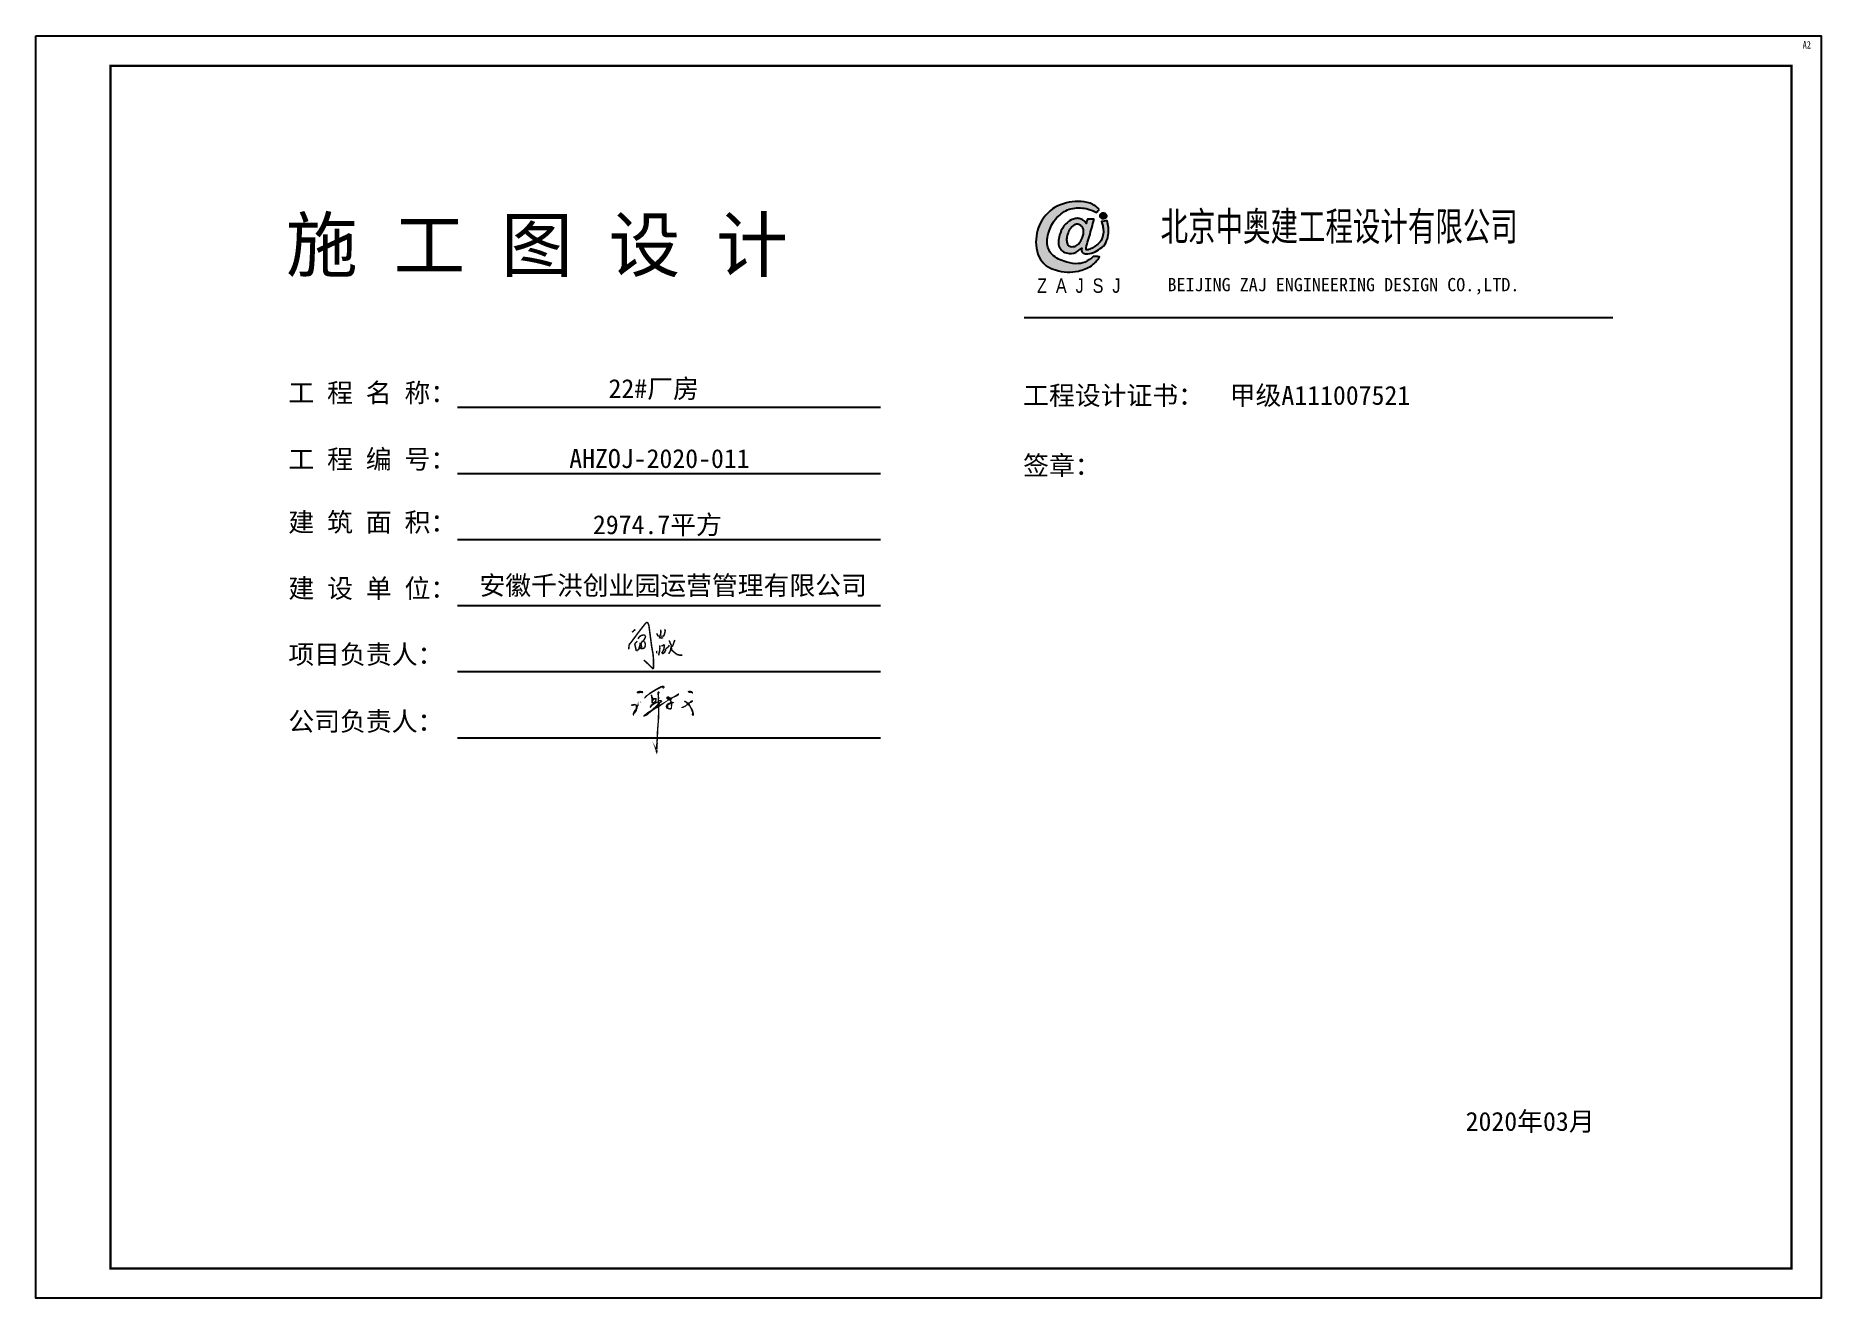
# Model space of a CAD drawing. Extents: x 180850 to 1399066, y 48356 to 327880.
# Drawn here: x 180850 to 240250, y 224475 to 266476 of the extents above; entities that cross this region are included whole.
import ezdxf
from ezdxf.enums import TextEntityAlignment as Align

# ---------------------------------------------------------------- set-up
doc = ezdxf.new("R2010")
doc.units = 0
doc.header["$LTSCALE"] = 1000
for name, color, linetype in [('BORDER', 7, 'Continuous'), ('PUB_TITLE', 4, 'Continuous'), ('图层1', 30, 'Continuous'), ('图签', 3, 'Continuous'), ('填充', 251, 'Continuous')]:
    doc.layers.add(name, color=color, linetype=linetype)
doc.styles.add('$DDT_AUDIT_GENERATED_(E)', font='simhei.ttf', dxfattribs={"width": 0.7})
doc.styles.add('_gyy_title_ST', font='', dxfattribs={"width": 0.8})
doc.styles.add('HZ', font='txt.shx', dxfattribs={"width": 0.8, "bigfont": '000hztxt.shx'})
doc.styles.get('_gyy_title_ST').set_extended_font_data('SimSun')

msp = doc.modelspace()

# ---------------------------------------------------------------- texts
at = {"style": '$DDT_AUDIT_GENERATED_(E)'}
for s, height, p in [('施 工 图 设 计 ', 1750, (189175.44, 258644.15)), ('BEIJING ZAJ ENGINEERING DESIGN CO.,LTD.', 441.2621, (218500.73, 257974.92)), ('工 程 名 称：', 630, (189255.81, 254283.41)), ('工程设计证书：  甲级A111007521', 630, (213699.2, 254196.47)), ('工 程 编 号：', 630, (189255.81, 252074)), ('签章：', 630, (213699.2, 251865.95)), ('建 筑 面 积：', 630, (189255.81, 249975.65)), ('建 设 单 位：', 630, (189255.81, 247776.87)), ('项目负责人：', 630, (189255.81, 245578.91)), ('公司负责人：', 630, (189255.81, 243351.63))]:
    msp.add_text(s, height=height, dxfattribs=at).set_placement(p)
at = {"color": 1, "style": '$DDT_AUDIT_GENERATED_(E)'}
for s, p in [('22#厂房', (201408.17, 254421.34)), ('安徽千洪创业园运营管理有限公司', (202055.98, 247874.74))]:
    msp.add_text(s, height=630, dxfattribs=at).set_placement(p, align=Align.CENTER)
for s, p in [('AHZOJ-2020-011', (198599.63, 252094.91)), ('2974.7平方', (199386.93, 249894.72)), ('2020年03月', (228419.21, 230045.43))]:
    msp.add_text(s, height=630, dxfattribs=at).set_placement(p)
at = {"insert": (218271.01, 260612.72), "char_height": 957.6, "width": 13543.2, "attachment_point": 1, "style": '$DDT_AUDIT_GENERATED_(E)'}
msp.add_mtext('{\\fSimHei|b0|i0|c134|p2;北京中奥建工程设计有限公司}', dxfattribs=at)
at = {"layer": 'PUB_TITLE', "style": '_gyy_title_ST', "width": 0.7}
msp.add_text('A2', height=250, dxfattribs=at).set_placement((239768.3, 266046.34), align=Align.CENTER)

# ---------------------------------------------------------------- blocks, each defined once
blk = doc.blocks.new('dd')
at = {"layer": '图签'}
h = blk.add_hatch(color=5, dxfattribs=at)
h.set_gradient(color1=(0, 0, 255), color2=(36, 36, 255), one_color=1, tint=0.57)
h.paths.add_polyline_path([(452, 1270, -0.093206), (531, 1562, -0.136321), (716, 1807, -0.161039), (988, 1948, -0.108591), (1307, 1935, -0.049497), (1479, 1861, 0.062627), (1539, 1932, 0.094388), (1351, 2056, 0.136326), (854, 2062, 0.161722), (430, 1810, 0.133661), (243, 1435, 0.158414), (286, 937, 0.22517), (632, 669, 0.138663), (1107, 646, 0.074676), (1375, 753, 0.125344), (1543, 944, 0.006312), (1413, 948, -0.090385), (1244, 833, -0.096745), (1053, 797, -0.073845), (803, 850, -0.140868), (530, 1020, -0.160753)])
h = blk.add_hatch(color=5, dxfattribs=at)
h.set_gradient(color1=(0, 0, 255), color2=(36, 36, 255), one_color=1, tint=0.57)
h.paths.add_polyline_path([(1306, 1289, 0.011169), (1334, 1370, 0.005807), (1431, 1724, 0.01105), (1292, 1724, 0.016796), (1267, 1634, 0.125943), (1203, 1704, 0.083806), (1120, 1739, 0.082879), (1047, 1739, -0.008503), (952, 1710, 0.060057), (844, 1628, 0.086078), (774, 1532, 0.099424), (705, 1347, 0.12153), (690, 1225, 0.102644), (719, 1122, 0.056648), (797, 1042, 0.092914), (913, 1013, 0.194578), (1098, 1064, -0.002562), (1175, 1122, 0.064354), (1167, 1068, 0.172385), (1207, 1017, 0.105458), (1300, 1002, 0.086567), (1454, 1046, 0.047674), (1592, 1136, 0.166359), (1692, 1274, 0.096748), (1728, 1431, 0.03151), (1728, 1548, 0.041815), (1700, 1691, 0.007654), (1588, 1673, -0.009919), (1610, 1585, -0.068269), (1624, 1482, -0.105336), (1605, 1352, -0.14652), (1528, 1223, -0.070486), (1434, 1151, -0.077937), (1341, 1103, -0.127098), (1272, 1084, -0.114215), (1267, 1129, -0.007609)])
h.paths.add_polyline_path([(865, 1245, -0.099994), (863, 1328, -0.050974), (888, 1427, -0.120527), (938, 1529, -0.043888), (1002, 1595, -0.08446), (1063, 1619, -0.147309), (1127, 1607, -0.037474), (1177, 1572, -0.06931), (1209, 1507, -0.067662), (1213, 1431, -0.02676), (1211, 1413, 0.017209), (1183, 1329, -0.048815), (1120, 1223, -0.139096), (1046, 1163, -0.097991), (944, 1153, -0.085394), (909, 1169, -0.149141)], flags=16)
h = blk.add_hatch(color=1, dxfattribs=at)
h.set_gradient(color1=(255, 0, 0), color2=(255, 0, 0), tint=0.57)
h.paths.add_polyline_path([(1557, 1818, 0.386553), (1564, 1757, 0.170676), (1604, 1736, 0.082224), (1657, 1743, 0.087509), (1686, 1766, 0.264235), (1694, 1804, 0.244333), (1636, 1850, 0.30271)])
blk.add_lwpolyline([(1539, 1932, 0.094388), (1351, 2056, 0.136326), (854, 2062, 0.161722), (430, 1810, 0.133661), (243, 1435, 0.158414), (286, 937, 0.22517), (632, 669, 0.138663), (1107, 646, 0.074676), (1375, 753, 0.125344), (1543, 944, 0.006312), (1413, 948, -0.090385), (1244, 833, -0.096745), (1053, 797, -0.073845), (803, 850, -0.140868), (530, 1020, -0.160753), (452, 1270, -0.093206), (531, 1562, -0.136321), (716, 1807, -0.161039), (988, 1948, -0.108591), (1307, 1935, -0.049497), (1479, 1861, 0.062627)], format="xyb", close=True, dxfattribs=at)
for points in [[(1431, 1724, 0.011041), (1292, 1724, 0.016796), (1267, 1634, 0.125943), (1203, 1704, 0.083806), (1120, 1739, 0.082879), (1047, 1739, -0.008503), (952, 1710, 0.060057), (844, 1628, 0.086078), (774, 1532, 0.099424), (705, 1347, 0.12153), (690, 1225, 0.102644), (719, 1122, 0.056648), (797, 1042, 0.092914), (913, 1013, 0.194578), (1098, 1064, -0.002562), (1175, 1122, 0.064354), (1167, 1068, 0.172385), (1207, 1017, 0.105458), (1300, 1002, 0.086567), (1454, 1046, 0.047674), (1592, 1136, 0.166359), (1692, 1274, 0.096748), (1728, 1431, 0.03151), (1728, 1548, 0.041815), (1700, 1691, 0.007654), (1588, 1673, -0.009919), (1610, 1585, -0.068269), (1624, 1482, -0.105336), (1605, 1352, -0.14652), (1528, 1223, -0.070486), (1434, 1151, -0.077937), (1341, 1103, -0.127098), (1272, 1084, -0.114215), (1267, 1129, -0.007609), (1306, 1289, 0.011169), (1334, 1370, 0.005782), (1430, 1722, 0.069025)], [(1213, 1431, 0.067662), (1209, 1507, 0.06931), (1177, 1572, 0.037474), (1127, 1607, 0.147309), (1063, 1619, 0.08446), (1002, 1595, 0.043888), (938, 1529, 0.120527), (888, 1427, 0.050974), (863, 1328, 0.099994), (865, 1245, 0.149141), (909, 1169, 0.085394), (944, 1153, 0.097991), (1046, 1163, 0.139096), (1120, 1223, 0.048815), (1183, 1329, -0.017209), (1211, 1413, 0.02676), (1213, 1431, 0.441273)], [(1694, 1804, 0.243958), (1636, 1850, 0.303117), (1557, 1818, 0.386553), (1564, 1757, 0.170676), (1604, 1736, 0.082224), (1657, 1743, 0.087509), (1686, 1766, 0.264235), (1694, 1804, -7.823139)]]:
    blk.add_lwpolyline(points, format="xyb", dxfattribs=at)
at = {"insert": (246, 492), "char_height": 300, "width": 8000, "attachment_point": 1, "style": 'HZ'}
blk.add_mtext('{\\fArial|b0|i0|c0|p32;Z  A  J  S  J}', dxfattribs=at)
blk = doc.blocks.new('fasdaf')
at = {"color": 2, "lineweight": 25, "const_width": 50}
for points in [[(2468917, 1939275), (2469152, 1939575)], [(2469152, 1939575), (2469206, 1939608)], [(2469206, 1939608), (2469255, 1939515)], [(2469255, 1939515), (2469354, 1938768)], [(2468585, 1938698), (2468601, 1938861)], [(2468601, 1938861), (2468655, 1938921)], [(2468655, 1938921), (2468917, 1939275)], [(2468699, 1939270), (2468803, 1939362)], [(2468872, 1938971), (2468786, 1938889)], [(2468786, 1938889), (2468819, 1938741)], [(2468898, 1939047), (2468924, 1939096)], [(2468924, 1939096), (2468941, 1939119)], [(2468938, 1938781), (2468964, 1938847)], [(2468941, 1939119), (2468978, 1939150)], [(2468971, 1938755), (2468948, 1938790)], [(2468964, 1938847), (2468969, 1938922)], [(2468978, 1939150), (2469040, 1939174)], [(2468986, 1938870), (2469030, 1938962)], [(2469016, 1938769), (2468997, 1938870)], [(2469030, 1938962), (2469061, 1938985)], [(2469040, 1939174), (2469103, 1939181)], [(2469061, 1938985), (2469099, 1938962)], [(2469110, 1939042), (2469075, 1938990)], [(2469099, 1938962), (2469124, 1938931)], [(2469103, 1939181), (2469139, 1939157)], [(2469143, 1939105), (2469110, 1939042)], [(2469139, 1938821), (2469115, 1938757)], [(2469124, 1938931), (2469141, 1938877)], [(2469139, 1939157), (2469143, 1939105)], [(2469141, 1938877), (2469139, 1938821)], [(2469520, 1939233), (2469556, 1939148)], [(2469556, 1939148), (2469587, 1939142)], [(2469587, 1939142), (2469614, 1939144)], [(2469612, 1939090), (2469608, 1939063)], [(2469639, 1939177), (2469612, 1939090)], [(2469618, 1938833), (2469625, 1938774)], [(2469638, 1939091), (2469702, 1939071)], [(2469658, 1939266), (2469639, 1939177)], [(2469649, 1939354), (2469658, 1939266)], [(2469720, 1939131), (2469670, 1939142)], [(2469676, 1938809), (2469778, 1938860)], [(2469702, 1939071), (2469728, 1939098)], [(2469764, 1939167), (2469720, 1939131)], [(2469778, 1938860), (2469752, 1938691)], [(2469785, 1939246), (2469764, 1939167)], [(2469776, 1939366), (2469799, 1939343)], [(2469799, 1939287), (2469785, 1939246)], [(2469799, 1939343), (2469799, 1939287)], [(2469812, 1938716), (2469905, 1938784)], [(2469905, 1938784), (2469938, 1938843)], [(2469930, 1938995), (2470006, 1938826)], [(2470006, 1938826), (2469986, 1938717)], [(2470053, 1938825), (2470007, 1938775)], [(2470119, 1939012), (2470053, 1938825)], [(2468819, 1938741), (2468838, 1938655)], [(2468838, 1938655), (2468872, 1938665)], [(2468872, 1938665), (2468934, 1938717)], [(2468934, 1938717), (2468938, 1938781)], [(2468988, 1938729), (2468971, 1938755)], [(2468974, 1938750), (2469016, 1938769)], [(2469070, 1938729), (2468988, 1938729)], [(2469115, 1938757), (2469070, 1938729)], [(2469406, 1938047), (2469090, 1938348)], [(2469354, 1938768), (2469396, 1938544)], [(2469396, 1938544), (2469412, 1938342)], [(2469412, 1938342), (2469412, 1938130)], [(2469516, 1938652), (2469519, 1938573)], [(2469612, 1938639), (2469579, 1938500)], [(2469625, 1938774), (2469612, 1938639)], [(2469752, 1938691), (2469685, 1938572)], [(2469685, 1938572), (2469736, 1938556)], [(2469736, 1938556), (2469812, 1938648)], [(2469812, 1938648), (2469812, 1938716)], [(2469966, 1938638), (2469916, 1938551)], [(2469986, 1938717), (2469966, 1938638)], [(2470007, 1938775), (2470003, 1938763)], [(2470003, 1938763), (2470024, 1938655)], [(2470020, 1938671), (2470111, 1938596)], [(2470111, 1938596), (2470186, 1938534)], [(2470186, 1938534), (2470282, 1938509)], [(2470282, 1938509), (2470365, 1938509)], [(2469412, 1938130), (2469406, 1938047)]]:
    blk.add_lwpolyline(points, dxfattribs=at)
blk = doc.blocks.new('sadf')
at = {"layer": '图层1', "color": 2, "linetype": 'Continuous', "const_width": 36, "flags": 128}
for points in [[(2468490, 1937406), (2468534, 1937432), (2468581, 1937443), (2468602, 1937446), (2468631, 1937444), (2468651, 1937442), (2468681, 1937442), (2468723, 1937432), (2468723, 1937426), (2468729, 1937411), (2468726, 1937385), (2468713, 1937375), (2468705, 1937373), (2468673, 1937393), (2468653, 1937393), (2468645, 1937394), (2468634, 1937394), (2468623, 1937393), (2468609, 1937381), (2468590, 1937379), (2468575, 1937374), (2468548, 1937371), (2468539, 1937371), (2468502, 1937379), (2468496, 1937395), (2468495, 1937408), (2468499, 1937419), (2468556, 1937399), (2468575, 1937407), (2468612, 1937413), (2468642, 1937413), (2468670, 1937409), (2468695, 1937400), (2468705, 1937403), (2468712, 1937403)], [(2469098, 1937274), (2469084, 1937224), (2469098, 1937155), (2469100, 1937085), (2469100, 1937053), (2469104, 1937007), (2469111, 1936985), (2469129, 1936971), (2469157, 1936953), (2469159, 1936934), (2469139, 1936916), (2469082, 1936875), (2469061, 1936848), (2469045, 1936814), (2469034, 1936793), (2469050, 1936775), (2469084, 1936811), (2469118, 1936857), (2469152, 1936880), (2469248, 1936941), (2469296, 1936964), (2469332, 1936978), (2469366, 1936987), (2469385, 1936978), (2469339, 1936882), (2469150, 1936709), (2469068, 1936641), (2468933, 1936561), (2468892, 1936520), (2468845, 1936486), (2468799, 1936463), (2468772, 1936436), (2468767, 1936417), (2468778, 1936401), (2468833, 1936426), (2468906, 1936454), (2469059, 1936590), (2469252, 1936725), (2469405, 1936805), (2469576, 1936928), (2469685, 1937007), (2469783, 1937067), (2469850, 1937080), (2469868, 1937071), (2469884, 1937044), (2469888, 1937010), (2469877, 1936982), (2469861, 1936955), (2469822, 1936948), (2469786, 1936937), (2469756, 1936909), (2469726, 1936880), (2469708, 1936855), (2469699, 1936821), (2469699, 1936798), (2469711, 1936759), (2469715, 1936750), (2469777, 1936720), (2469813, 1936707), (2469847, 1936700), (2469875, 1936700), (2469897, 1936702), (2469932, 1936741), (2469932, 1936780), (2469934, 1936832), (2469943, 1936855), (2469936, 1936909), (2469936, 1936937), (2469941, 1936939), (2469984, 1936959), (2470004, 1936978), (2469957, 1936991), (2469929, 1936994), (2469886, 1937046), (2469886, 1937064), (2469886, 1937119), (2469911, 1937155), (2470123, 1937237), (2470162, 1937262), (2470219, 1937297), (2470216, 1937326), (2470214, 1937338), (2470141, 1937290), (2470109, 1937267), (2470043, 1937231), (2470002, 1937206), (2469948, 1937180), (2469909, 1937165), (2469888, 1937165), (2469840, 1937180), (2469815, 1937212), (2469793, 1937217), (2469772, 1937219), (2469740, 1937203), (2469731, 1937194), (2469726, 1937174), (2469731, 1937139), (2469756, 1937119), (2469790, 1937096), (2469795, 1937080), (2469535, 1936923), (2469446, 1936875), (2469403, 1936857), (2469410, 1936880), (2469439, 1936955), (2469501, 1937000), (2469526, 1937028), (2469485, 1937064), (2469462, 1937064), (2469396, 1937053), (2469389, 1937057), (2469391, 1937101), (2469398, 1937153), (2469385, 1937285), (2469389, 1937331), (2469407, 1937372), (2469410, 1937406), (2469391, 1937426), (2469371, 1937417), (2469353, 1937383), (2469350, 1937349), (2469355, 1937308), (2469366, 1937274), (2469360, 1937137), (2469360, 1937048), (2469360, 1937021), (2469348, 1936998), (2469305, 1936982), (2469289, 1936982), (2469271, 1936985), (2469275, 1937012), (2469280, 1937057), (2469296, 1937103), (2469296, 1937137), (2469246, 1937149), (2469227, 1937149), (2469211, 1937144), (2469202, 1937144), (2469182, 1937144), (2469166, 1937155), (2469157, 1937160), (2469134, 1937192), (2469120, 1937221), (2469109, 1937262), (2469100, 1937283), (2469079, 1937281), (2469072, 1937249)], [(2468797, 1937154), (2468853, 1937244), (2468954, 1937302), (2469029, 1937375), (2469146, 1937450), (2469257, 1937516), (2469396, 1937596), (2469467, 1937636), (2469531, 1937653), (2469587, 1937658), (2469613, 1937642), (2469620, 1937612), (2469615, 1937591), (2469577, 1937569), (2469566, 1937585), (2469545, 1937612), (2469529, 1937616), (2469485, 1937611), (2469460, 1937596), (2469407, 1937565), (2469321, 1937525), (2469286, 1937503), (2469195, 1937448), (2469140, 1937421), (2469087, 1937386), (2469049, 1937361), (2469003, 1937337), (2468961, 1937313), (2468875, 1937257), (2468837, 1937204)], [(2468800, 1937151), (2468961, 1937299), (2469253, 1937479), (2469503, 1937612)], [(2469107, 1937217), (2469186, 1937124), (2469173, 1937085), (2469157, 1937060), (2469143, 1937035), (2469139, 1937005), (2469154, 1936973), (2469207, 1936982), (2469230, 1937005), (2469252, 1937044), (2469271, 1937087), (2469268, 1937112), (2469214, 1937114), (2469202, 1937114), (2469180, 1937108), (2469157, 1937096), (2469116, 1937028), (2469132, 1937089), (2469141, 1937135), (2469132, 1937160), (2469113, 1937183)], [(2469398, 1937408), (2469350, 1937324)], [(2469513, 1937640), (2469611, 1937609)], [(2469804, 1937205), (2469761, 1937192), (2469757, 1937158), (2469766, 1937133), (2469789, 1937108), (2469847, 1937103), (2469881, 1937102), (2469861, 1937144), (2469818, 1937146), (2469795, 1937189), (2469782, 1937164), (2469829, 1937128), (2469850, 1937119), (2469881, 1937135)], [(2469984, 1937178), (2469926, 1937147), (2469920, 1937130), (2469913, 1937112), (2469906, 1937087), (2469903, 1937063), (2469904, 1937040), (2469911, 1937009), (2469932, 1936979)], [(2470613, 1937433), (2470665, 1937449), (2470690, 1937450), (2470702, 1937448), (2470714, 1937444), (2470737, 1937434), (2470767, 1937431), (2470774, 1937424), (2470780, 1937420), (2470790, 1937411), (2470795, 1937402), (2470799, 1937395), (2470799, 1937386), (2470797, 1937372), (2470795, 1937368), (2470779, 1937368), (2470769, 1937379), (2470749, 1937392), (2470735, 1937397), (2470718, 1937399), (2470705, 1937394), (2470675, 1937391), (2470648, 1937399), (2470635, 1937408), (2470626, 1937415), (2470616, 1937431), (2470629, 1937440), (2470654, 1937432), (2470667, 1937427), (2470679, 1937422), (2470714, 1937420), (2470755, 1937412), (2470780, 1937392)], [(2468248, 1936874), (2468373, 1936904), (2468415, 1936895), (2468456, 1936879), (2468491, 1936850), (2468497, 1936837), (2468518, 1936838), (2468522, 1936856), (2468522, 1936845), (2468506, 1936821), (2468494, 1936799), (2468492, 1936772), (2468487, 1936722), (2468475, 1936677), (2468462, 1936634), (2468436, 1936585), (2468396, 1936538), (2468358, 1936507), (2468347, 1936451), (2468336, 1936461), (2468321, 1936498), (2468346, 1936541), (2468370, 1936586), (2468404, 1936636), (2468432, 1936688), (2468449, 1936728), (2468454, 1936786), (2468450, 1936857), (2468415, 1936873), (2468353, 1936868), (2468301, 1936853), (2468271, 1936853), (2468254, 1936864), (2468240, 1936872)], [(2468452, 1936705), (2468382, 1936638), (2468376, 1936614), (2468363, 1936595), (2468347, 1936564), (2468343, 1936542)], [(2468435, 1936857), (2468465, 1936832), (2468492, 1936795), (2468475, 1936717), (2468440, 1936671), (2468418, 1936626), (2468402, 1936592), (2468383, 1936554), (2468364, 1936527)], [(2468508, 1936822), (2468525, 1936857), (2468538, 1936868), (2468545, 1936867), (2468537, 1936856), (2468523, 1936839), (2468512, 1936822), (2468502, 1936799), (2468497, 1936781)], [(2468655, 1937005), (2468634, 1936980)], [(2469412, 1937064), (2469380, 1936971), (2469373, 1936907), (2469357, 1936871), (2469332, 1936825), (2469013, 1936586), (2468794, 1936429)], [(2468817, 1936445), (2468963, 1936513), (2469323, 1936800), (2469346, 1936811), (2469380, 1936843), (2469385, 1936875), (2469412, 1936971), (2469474, 1937000), (2469487, 1937032), (2469433, 1937048), (2469412, 1937048)], [(2469052, 1936795), (2469152, 1936918), (2469218, 1936948), (2469248, 1936980), (2469266, 1937003), (2469230, 1937005), (2469164, 1936955), (2469148, 1936934), (2469120, 1937000), (2469107, 1937096), (2469118, 1937130), (2469177, 1937114)], [(2469404, 1936798), (2469398, 1936327), (2469370, 1936032), (2469341, 1935429), (2469312, 1935054), (2469324, 1934968), (2469324, 1934919), (2469318, 1934896), (2469289, 1934927), (2469301, 1934950), (2469281, 1935008), (2469275, 1935039), (2469252, 1935097), (2469232, 1935143), (2469263, 1935094), (2469292, 1935062), (2469321, 1935484), (2469335, 1935863), (2469367, 1936192), (2469375, 1936502), (2469384, 1936775)], [(2469323, 1936795), (2469451, 1936855)], [(2469326, 1936792), (2469387, 1936729)], [(2469942, 1936989), (2469917, 1936973), (2469867, 1936934), (2469849, 1936914), (2469825, 1936902), (2469802, 1936880), (2469784, 1936864), (2469773, 1936839), (2469768, 1936794), (2469768, 1936780), (2469768, 1936756), (2469782, 1936733), (2469831, 1936726), (2469858, 1936722), (2469897, 1936731), (2469908, 1936749), (2469915, 1936772), (2469922, 1936801), (2469902, 1936914), (2469892, 1936939), (2469843, 1936916), (2469795, 1936894), (2469777, 1936887), (2469750, 1936860), (2469737, 1936835), (2469730, 1936814), (2469728, 1936785), (2469746, 1936760), (2469768, 1936740), (2469789, 1936740), (2469838, 1936733)], [(2469946, 1936975), (2469893, 1936948), (2469822, 1936921), (2469789, 1936896), (2469763, 1936859), (2469757, 1936808), (2469788, 1936746)], [(2469897, 1937000), (2470005, 1936977), (2469969, 1936952), (2470005, 1936977)], [(2470457, 1937035), (2470512, 1937024), (2470549, 1936999), (2470570, 1936981), (2470603, 1936959), (2470606, 1936955), (2470626, 1936959), (2470652, 1936961), (2470681, 1936980), (2470698, 1936999), (2470718, 1937016), (2470746, 1937040), (2470773, 1937048), (2470785, 1937048), (2470795, 1937047), (2470795, 1937019), (2470777, 1937003), (2470757, 1936989), (2470722, 1936976), (2470687, 1936961), (2470670, 1936944), (2470659, 1936931), (2470662, 1936905), (2470707, 1936813), (2470771, 1936721), (2470813, 1936627), (2470839, 1936528), (2470847, 1936492), (2470843, 1936467), (2470837, 1936445), (2470806, 1936440), (2470791, 1936452), (2470782, 1936465), (2470782, 1936476), (2470791, 1936494), (2470794, 1936530), (2470793, 1936576), (2470774, 1936610), (2470758, 1936658), (2470696, 1936800), (2470624, 1936877), (2470597, 1936882), (2470562, 1936872), (2470551, 1936855), (2470531, 1936833), (2470511, 1936822), (2470475, 1936802), (2470424, 1936787), (2470406, 1936774), (2470386, 1936764), (2470368, 1936761), (2470352, 1936761), (2470352, 1936774), (2470365, 1936778), (2470445, 1936807), (2470469, 1936818), (2470519, 1936844), (2470554, 1936862), (2470572, 1936876), (2470584, 1936904), (2470583, 1936926), (2470557, 1936949), (2470546, 1936969), (2470496, 1936998), (2470466, 1937013), (2470461, 1937030)], [(2470504, 1936822), (2470384, 1936761)], [(2470580, 1936917), (2470543, 1936861), (2470411, 1936796)], [(2470559, 1936956), (2470668, 1936852)], [(2470796, 1937035), (2470602, 1936915)], [(2470611, 1936953), (2470671, 1936838), (2470798, 1936623), (2470816, 1936495), (2470817, 1936467), (2470817, 1936445)], [(2469341, 1935297), (2469318, 1934982), (2469306, 1934893), (2469283, 1934953), (2469278, 1934996), (2469266, 1935031), (2469246, 1935079), (2469238, 1935108)]]:
    blk.add_lwpolyline(points, dxfattribs=at)

# ---------------------------------------------------------------- linework, layer by layer
for p, q in [((208953.08, 254113.09), (194877.84, 254113.09)), ((194877.84, 251913.32), (208953.08, 251913.32)), ((194877.84, 249713.13), (208953.08, 249713.13)), ((208953.08, 247513.62), (194877.84, 247513.62)), ((208953.08, 245313.24), (194877.84, 245313.24)), ((208953.08, 243113.43), (194877.84, 243113.43))]:
    msp.add_line(p, q)
at = {"const_width": 70}
msp.add_lwpolyline([(213731.22, 257094.26), (233316.44, 257094.26)], dxfattribs=at)
at = {"layer": 'BORDER', "const_width": 75}
msp.add_lwpolyline([(239256.81, 225464.98), (183341.88, 225464.98), (183341.88, 265474.98), (239256.81, 265474.98)], close=True, dxfattribs=at)
at = {"layer": 'PUB_TITLE'}
msp.add_lwpolyline([(180850.49, 266475.59), (240250.21, 266475.59), (240250.21, 224475.44), (180850.49, 224475.44)], close=True, dxfattribs=at)

# ---------------------------------------------------------------- block references
at = {"layer": '图签', "xscale": 1.600000000093132, "yscale": 1.600000000093132, "zscale": 1.600000000093132}
msp.add_blockref('dd', (213769.25, 257614.32), dxfattribs=at)
at = {"layer": '填充'}
msp.add_blockref('fasdaf', (-2268008.78, -1692638.73), dxfattribs=at)
at = {"layer": '填充', "xscale": 0.8, "yscale": 0.8, "zscale": 0.8}
msp.add_blockref('sadf', (-1773938.44, -1305286.63), dxfattribs=at)

msp.set_redraw_order([(e.dxf.handle, doc.entitydb.next_handle()) for e in msp.query("TEXT MTEXT ATTDEF DIMENSION ARC_DIMENSION")])  # texts and dimensions are drawn at this point

doc.saveas('drawing.dxf')
